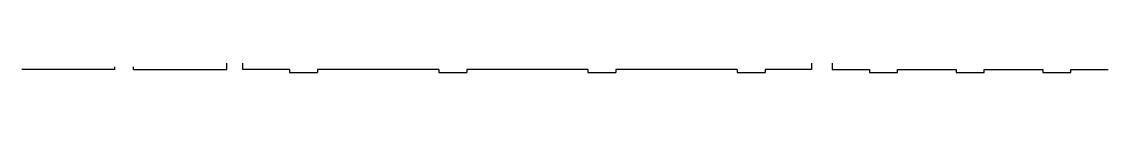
# Model space of a CAD drawing. Header units: millimetres. Extents: x 4721 to 6828, y 89 to 634.
# Drawn here: x 5346 to 6511, y 89 to 92 of the extents above; entities that cross this region are included whole.
import ezdxf

# ---------------------------------------------------------------- set-up
doc = ezdxf.new("R2010")
doc.units = ezdxf.units.MM

msp = doc.modelspace()

# ---------------------------------------------------------------- linework, layer by layer
at = {"color": 7, "linetype": 'Continuous', "lineweight": 25}
for p, q in [((5565.909, 91.684), (5565.909, 151.684)), ((6192.974, 91.684), (6192.974, 161.684)), ((5582.974, 91.684), (5582.974, 141.684)), ((6214.895, 131.684), (6214.895, 91.684)), ((5445.909, 91.684), (5445.909, 94.684)), ((5465.909, 91.684), (5465.909, 94.684)), ((5445.909, 91.684), (5345.909, 91.684)), ((5465.909, 91.684), (5565.909, 91.684)), ((5632.974, 91.684), (5582.974, 91.684)), ((5632.974, 91.684), (5632.974, 88.684)), ((5632.974, 88.684), (5662.974, 88.684)), ((5792.974, 91.684), (5662.974, 91.684)), ((5662.974, 91.684), (5662.974, 88.684)), ((5792.974, 91.684), (5792.974, 88.684)), ((5792.974, 88.684), (5822.974, 88.684)), ((5952.974, 91.684), (5822.974, 91.684)), ((5822.974, 91.684), (5822.974, 88.684)), ((5952.974, 91.684), (5952.974, 88.684)), ((5952.974, 88.684), (5982.974, 88.684)), ((6112.974, 91.684), (5982.974, 91.684)), ((5982.974, 91.684), (5982.974, 88.684)), ((6112.974, 91.684), (6112.974, 88.684)), ((6112.974, 88.684), (6142.974, 88.684)), ((6192.974, 91.684), (6142.974, 91.684)), ((6142.974, 91.684), (6142.974, 88.684)), ((6214.895, 91.684), (6254.895, 91.684)), ((6254.895, 91.684), (6254.895, 88.684)), ((6254.895, 88.684), (6284.895, 88.684)), ((6284.895, 91.684), (6347.895, 91.684)), ((6284.895, 88.684), (6284.895, 91.684)), ((6347.895, 91.684), (6347.895, 88.684)), ((6347.895, 88.684), (6377.895, 88.684)), ((6377.895, 91.684), (6440.895, 91.684)), ((6377.895, 88.684), (6377.895, 91.684)), ((6440.895, 91.684), (6440.895, 88.684)), ((6440.895, 88.684), (6470.895, 88.684)), ((6470.895, 91.684), (6510.895, 91.684)), ((6470.895, 88.684), (6470.895, 91.684))]:
    msp.add_line(p, q, dxfattribs=at)

doc.saveas('drawing.dxf')
